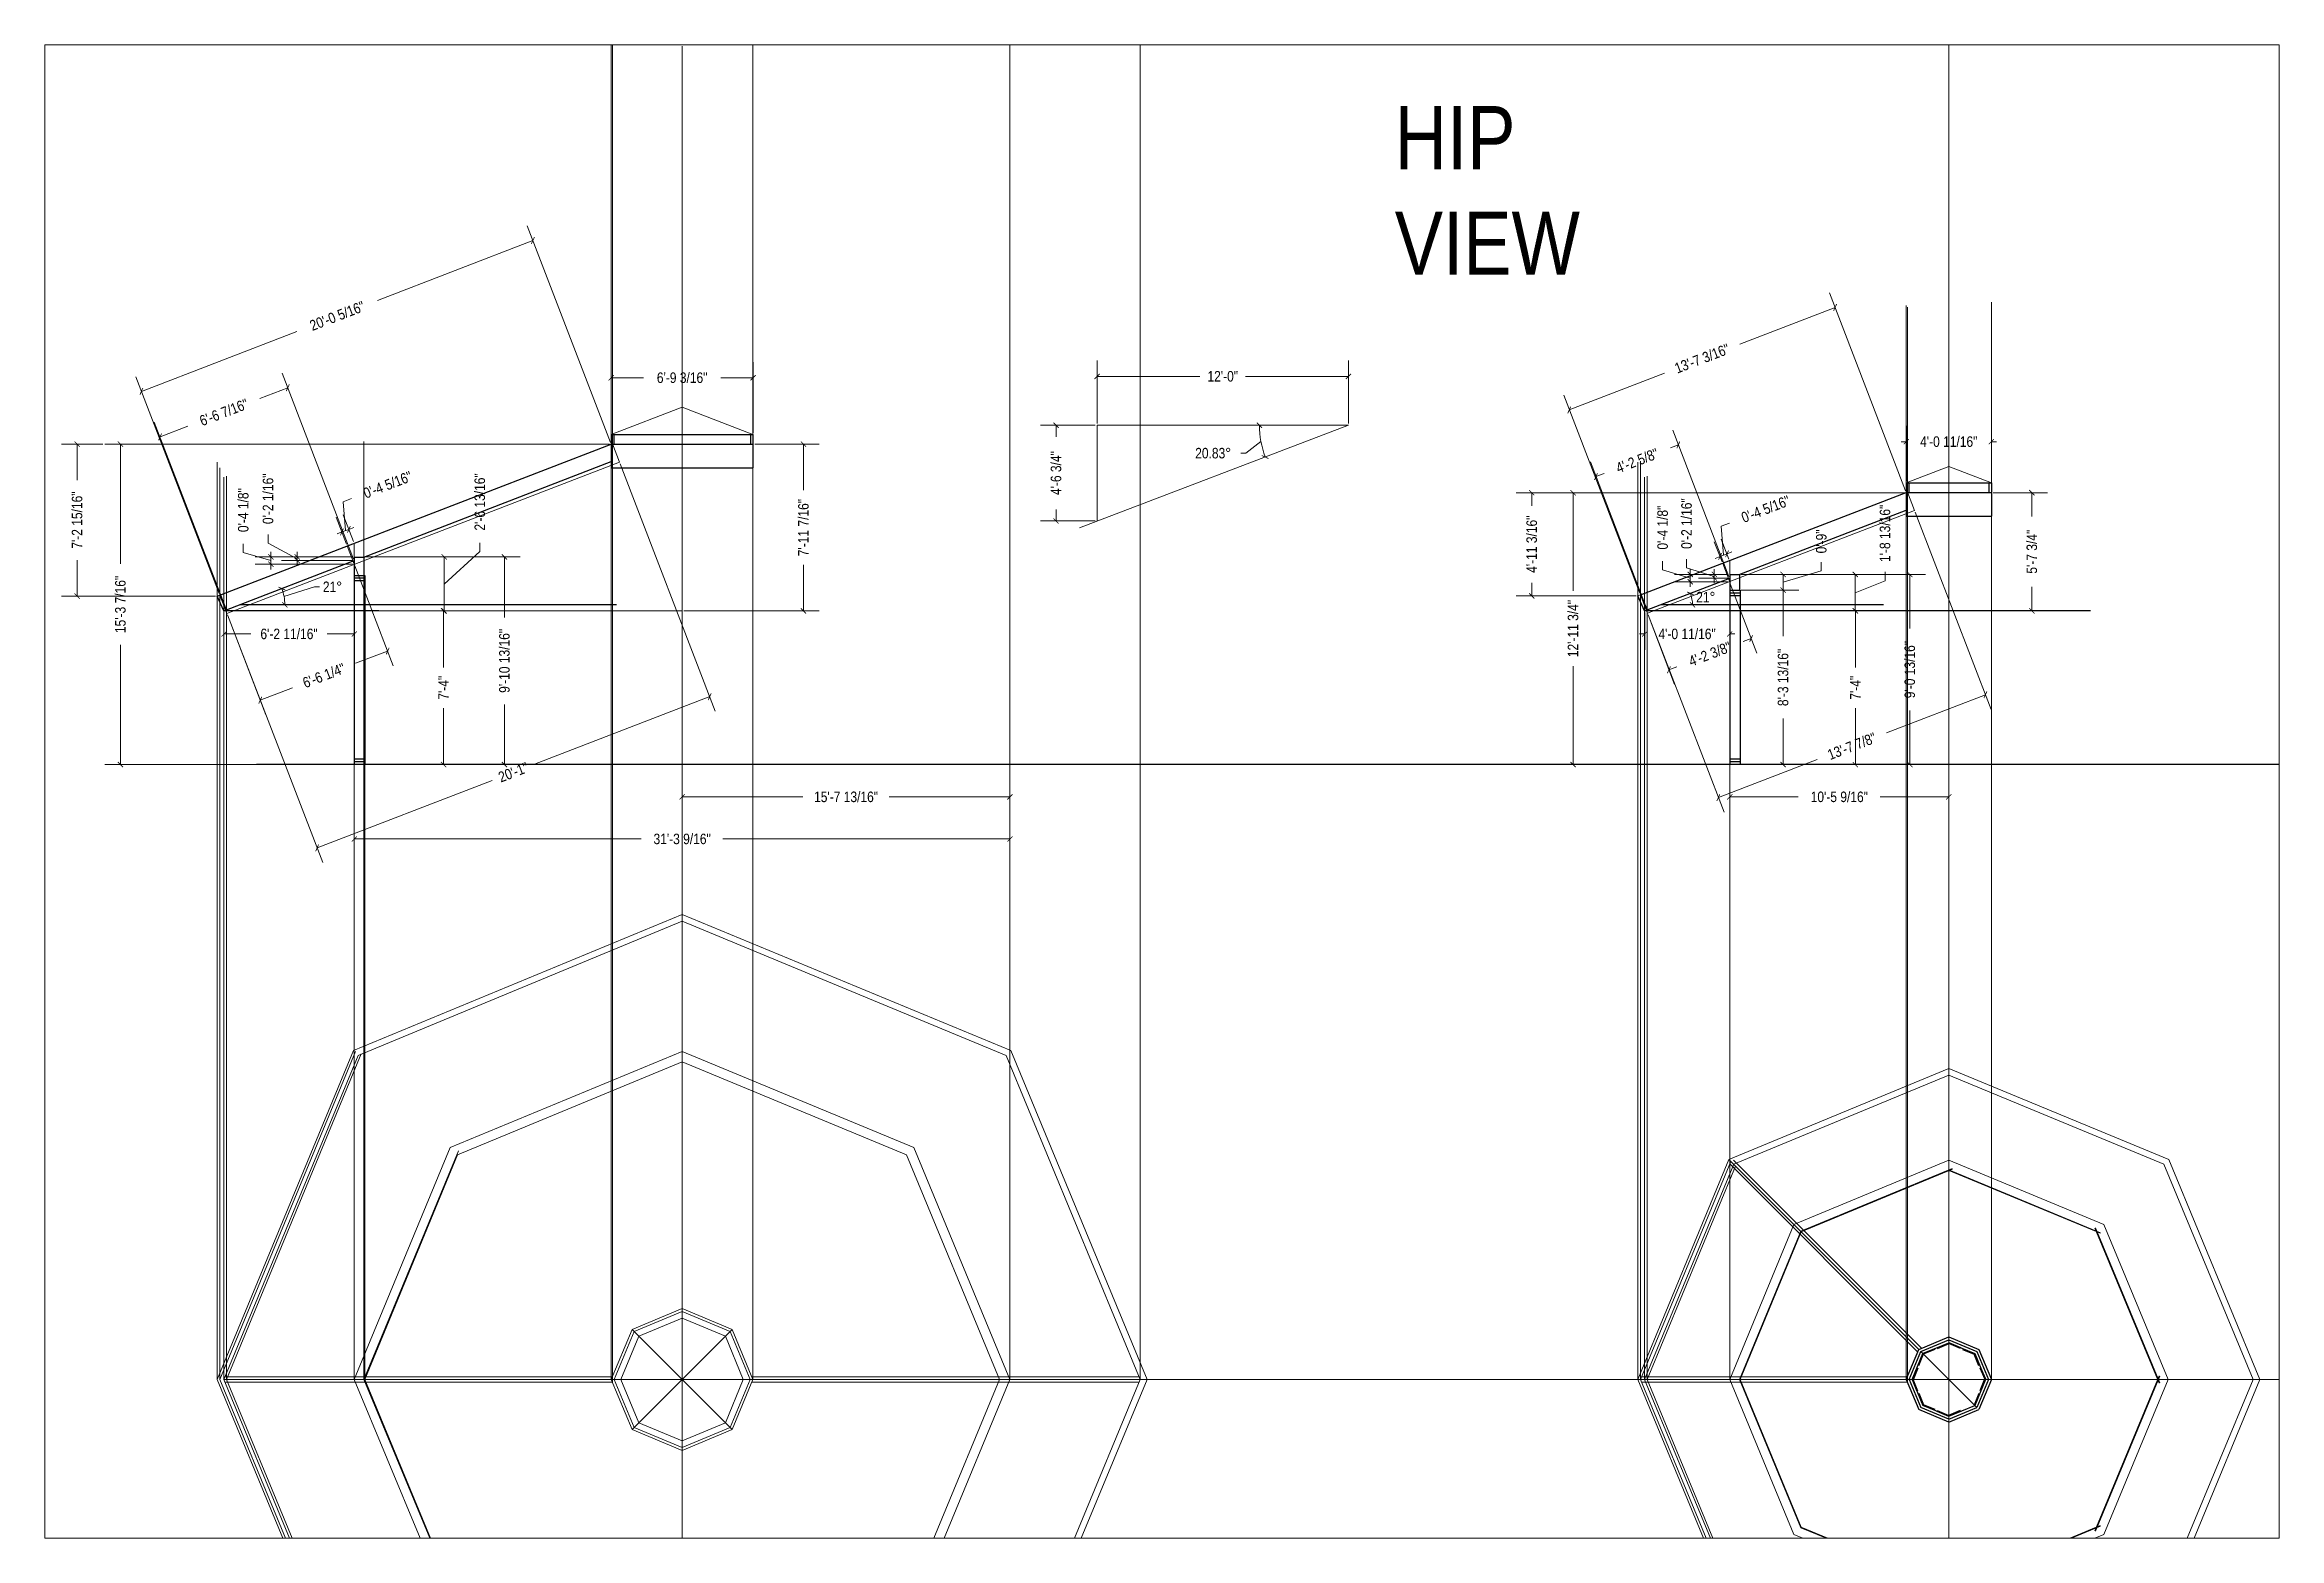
# Paper-space layout 'HIP VIEW' of a CAD drawing. Header units: inches. Extents: x 0 to 35.3, y 0 to 23.6.
# The model-space entities are those that its viewports show. They can reach past a viewport. Long polylines and large blocks are cut down to what shows.
import ezdxf

# ---------------------------------------------------------------- set-up
doc = ezdxf.new("R2010")
doc.units = ezdxf.units.IN
doc.header["$MEASUREMENT"] = 0
doc.layers.get('0').update_dxf_attribs({"color": 8, "lineweight": 9})
doc.layers.add('DIMENSIONS', color=7, linetype='Continuous')
doc.layers.add('DIMENSIONS @ 1', color=7, linetype='Continuous')
for name, color, linetype, lineweight in [('GRID LAYOUT', 1, 'Continuous', 9), ('ROOF BEAMS', 3, 'Continuous', 30), ('SKYLIGHT', 4, 'Continuous', 20), ('STEEL', 5, 'Continuous', 9), ('WALL FRAMING', 7, 'Continuous', 30), ('WALL FRAMING @ 1', 7, 'Continuous', 30)]:
    doc.layers.add(name, color=color, linetype=linetype, lineweight=lineweight)
doc.styles.add('ARCHENTLTD', font='technical.ttf', dxfattribs={"height": 6})
doc.dimstyles.new('ARCHENTLTD', dxfattribs={"dimscale": 0.05, "dimtxt": 6, "dimasz": 3, "dimexe": 9, "dimexo": 1, "dimgap": 2.5, "dimtad": 0, "dimdec": 4, "dimzin": 1, "dimdsep": 46, "dimlunit": 4, "dimtxsty": 'ARCHENTLTD', "dimblk": 'ARCHTICK', "dimcen": 6, "dimclrd": 256, "dimclre": 256, "dimclrt": 256, "dimazin": 0, "dimtfac": 1, "dimtdec": 4, "dimtofl": 0, "dimtmove": 1, "dimatfit": 3, "dimldrblk": 'ARCHTICK', "dimfxl": 1, "dimfrac": 2, "dimtolj": 1, "dimtzin": 0, "dimlwd": 9, "dimlwe": 9, "dimarcsym": 0})

psp = doc.layouts.new('HIP VIEW')

# ---------------------------------------------------------------- texts
at = {"layer": 'DIMENSIONS @ 1', "lineweight": 9, "insert": (21.345, 22.634), "char_height": 1, "width": 6.288, "attachment_point": 1, "style": 'ARCHENTLTD'}
psp.add_mtext('HIP\\PVIEW', dxfattribs=at)

msp = doc.modelspace()

# ---------------------------------------------------------------- blocks, each defined once
blk = doc.blocks.new('_ArchTick')
at = {"color": 0, "linetype": 'ByBlock', "const_width": 0.15}
blk.add_lwpolyline([(-0.5, -0.5), (0.5, 0.5)], dxfattribs=at)
blk = doc.blocks.new('*D131')
at = {"layer": 'DIMENSIONS', "lineweight": 9}
for p, q in [((24641.3, 18375.8), (24641.3, 18349.3)), ((24829.1, 18375.8), (24829.1, 18349.3)), ((24641.3, 18358.3), (24710.5, 18358.3)), ((24829.1, 18358.3), (24759.8, 18358.3))]:
    blk.add_line(p, q, dxfattribs=at)
at = {"layer": 'DIMENSIONS', "lineweight": 9, "xscale": 3, "yscale": 3, "zscale": 3, "rotation": 180}
blk.add_blockref('_ArchTick', (24641.3, 18358.3), dxfattribs=at)
at = {"layer": 'DIMENSIONS', "lineweight": 9, "xscale": 3, "yscale": 3, "zscale": 3}
blk.add_blockref('_ArchTick', (24829.1, 18358.3), dxfattribs=at)
at = {"layer": 'DIMENSIONS', "lineweight": 9, "insert": (24735.2, 18358.3), "char_height": 6, "attachment_point": 5, "style": 'ARCHENTLTD'}
blk.add_mtext('\\A1;15\'-7 13/16"', dxfattribs=at)
blk = doc.blocks.new('*D130')
at = {"layer": 'DIMENSIONS', "lineweight": 9}
for p, q in [((24600.7, 18566.8), (24600.7, 18607.3)), ((24681.9, 18566.8), (24681.9, 18607.3)), ((24600.7, 18598.3), (24619.1, 18598.3)), ((24681.9, 18598.3), (24663.4, 18598.3))]:
    blk.add_line(p, q, dxfattribs=at)
at = {"layer": 'DIMENSIONS', "lineweight": 9, "xscale": 3, "yscale": 3, "zscale": 3, "rotation": 180}
blk.add_blockref('_ArchTick', (24600.7, 18598.3), dxfattribs=at)
at = {"layer": 'DIMENSIONS', "lineweight": 9, "xscale": 3, "yscale": 3, "zscale": 3}
blk.add_blockref('_ArchTick', (24681.9, 18598.3), dxfattribs=at)
at = {"layer": 'DIMENSIONS', "lineweight": 9, "insert": (24641.3, 18598.3), "char_height": 6, "attachment_point": 5, "style": 'ARCHENTLTD'}
blk.add_mtext('\\A1;6\'-9 3/16"', dxfattribs=at)
blk = doc.blocks.new('*D132')
at = {"layer": 'DIMENSIONS', "lineweight": 9}
for p, q in [((24453.5, 18375.8), (24453.5, 18325.2)), ((24829.1, 18375.8), (24829.1, 18325.2)), ((24453.5, 18334.2), (24617.9, 18334.2)), ((24829.1, 18334.2), (24664.6, 18334.2))]:
    blk.add_line(p, q, dxfattribs=at)
at = {"layer": 'DIMENSIONS', "lineweight": 9, "xscale": 3, "yscale": 3, "zscale": 3, "rotation": 180}
blk.add_blockref('_ArchTick', (24453.5, 18334.2), dxfattribs=at)
at = {"layer": 'DIMENSIONS', "lineweight": 9, "xscale": 3, "yscale": 3, "zscale": 3}
blk.add_blockref('_ArchTick', (24829.1, 18334.2), dxfattribs=at)
at = {"layer": 'DIMENSIONS', "lineweight": 9, "insert": (24641.3, 18334.2), "char_height": 6, "attachment_point": 5, "style": 'ARCHENTLTD'}
blk.add_mtext('\\A1;31\'-3 9/16"', dxfattribs=at)
blk = doc.blocks.new('*D133')
at = {"layer": 'DIMENSIONS', "lineweight": 9}
for p, q in [((24505, 18480.2), (24525.4, 18498.8)), ((24525.4, 18498.8), (24525.4, 18503.8)), ((24460, 18495.7), (24514, 18495.7)), ((24505, 18495.7), (24505, 18464.8)), ((24474.3, 18464.8), (24514, 18464.8))]:
    blk.add_line(p, q, dxfattribs=at)
at = {"layer": 'DIMENSIONS', "lineweight": 9, "xscale": 3, "yscale": 3, "zscale": 3}
for p, rotation in [((24505, 18495.7), 90), ((24505, 18464.8), 270)]:
    blk.add_blockref('_ArchTick', p, dxfattribs=dict(at, rotation=rotation))
at = {"layer": 'DIMENSIONS', "lineweight": 9, "insert": (24525.4, 18527.2), "char_height": 6, "attachment_point": 5, "rotation": 90, "style": 'ARCHENTLTD'}
blk.add_mtext('\\A1;2\'-6 13/16"', dxfattribs=at)
blk = doc.blocks.new('*D134')
at = {"layer": 'DIMENSIONS', "lineweight": 9}
for p, q in [((24599.7, 18560.3), (24310.5, 18560.3)), ((24319.5, 18560.3), (24319.5, 18491.7)), ((24319.5, 18376.8), (24319.5, 18445.3)), ((24466.8, 18376.8), (24310.5, 18376.8))]:
    blk.add_line(p, q, dxfattribs=at)
at = {"layer": 'DIMENSIONS', "lineweight": 9, "xscale": 3, "yscale": 3, "zscale": 3}
for p, rotation in [((24319.5, 18560.3), 90), ((24319.5, 18376.8), 270)]:
    blk.add_blockref('_ArchTick', p, dxfattribs=dict(at, rotation=rotation))
at = {"layer": 'DIMENSIONS', "lineweight": 9, "insert": (24319.5, 18468.5), "char_height": 6, "attachment_point": 5, "rotation": 90, "style": 'ARCHENTLTD'}
blk.add_mtext('\\A1;15\'-3 7/16"', dxfattribs=at)
blk = doc.blocks.new('*D135')
at = {"layer": 'DIMENSIONS', "lineweight": 9}
for p, q in [((24378.8, 18463.8), (24378.8, 18442.6)), ((24453.5, 18463.8), (24453.5, 18442.6)), ((24378.8, 18451.6), (24394.2, 18451.6)), ((24453.5, 18451.6), (24438, 18451.6))]:
    blk.add_line(p, q, dxfattribs=at)
at = {"layer": 'DIMENSIONS', "lineweight": 9, "xscale": 3, "yscale": 3, "zscale": 3, "rotation": 180}
blk.add_blockref('_ArchTick', (24378.8, 18451.6), dxfattribs=at)
at = {"layer": 'DIMENSIONS', "lineweight": 9, "xscale": 3, "yscale": 3, "zscale": 3}
blk.add_blockref('_ArchTick', (24453.5, 18451.6), dxfattribs=at)
at = {"layer": 'DIMENSIONS', "lineweight": 9, "insert": (24416.1, 18451.6), "char_height": 6, "attachment_point": 5, "style": 'ARCHENTLTD'}
blk.add_mtext('\\A1;6\'-2 11/16"', dxfattribs=at)
blk = doc.blocks.new('*D136')
at = {"layer": 'DIMENSIONS', "lineweight": 9}
for p, q in [((24505.6, 18495.7), (24548.5, 18495.7)), ((24539.5, 18495.7), (24539.5, 18461.1)), ((24539.5, 18376.8), (24539.5, 18411.3)), ((24505.6, 18376.8), (24548.5, 18376.8))]:
    blk.add_line(p, q, dxfattribs=at)
at = {"layer": 'DIMENSIONS', "lineweight": 9, "xscale": 3, "yscale": 3, "zscale": 3}
for p, rotation in [((24539.5, 18495.7), 90), ((24539.5, 18376.8), 270)]:
    blk.add_blockref('_ArchTick', p, dxfattribs=dict(at, rotation=rotation))
at = {"layer": 'DIMENSIONS', "lineweight": 9, "insert": (24539.5, 18436.2), "char_height": 6, "attachment_point": 5, "rotation": 90, "style": 'ARCHENTLTD'}
blk.add_mtext('\\A1;9\'-10 13/16"', dxfattribs=at)
blk = doc.blocks.new('*D137')
at = {"layer": 'DIMENSIONS', "lineweight": 9}
for p, q in [((24503.6, 18464.8), (24495.6, 18464.8)), ((24504.6, 18464.8), (24504.6, 18432.4)), ((24504.6, 18376.8), (24504.6, 18409.2)), ((24474.6, 18376.8), (24513.6, 18376.8))]:
    blk.add_line(p, q, dxfattribs=at)
at = {"layer": 'DIMENSIONS', "lineweight": 9, "xscale": 3, "yscale": 3, "zscale": 3}
for p, rotation in [((24504.6, 18464.8), 90), ((24504.6, 18376.8), 270)]:
    blk.add_blockref('_ArchTick', p, dxfattribs=dict(at, rotation=rotation))
at = {"layer": 'DIMENSIONS', "lineweight": 9, "insert": (24504.6, 18420.8), "char_height": 6, "attachment_point": 5, "rotation": 90, "style": 'ARCHENTLTD'}
blk.add_mtext('\\A1;7\'-4"', dxfattribs=at)
blk = doc.blocks.new('*D138')
at = {"layer": 'DIMENSIONS', "lineweight": 9}
for p, q in [((24413.2, 18473), (24430.6, 18478.6)), ((24430.6, 18478.6), (24433.6, 18478.6))]:
    blk.add_line(p, q, dxfattribs=at)
blk.add_arc((24387.9, 18468.3), 25.8, 360, 21.0589, dxfattribs=at)
at = {"layer": 'DIMENSIONS', "lineweight": 9, "xscale": 3, "yscale": 3, "zscale": 3}
for p, rotation in [((24412, 18477.6), 111.0588859350304), ((24413.7, 18468.3), 269.9999999999991)]:
    blk.add_blockref('_ArchTick', p, dxfattribs=dict(at, rotation=rotation))
at = {"layer": 'DIMENSIONS', "lineweight": 9, "insert": (24441, 18478.6), "char_height": 6, "attachment_point": 5, "style": 'ARCHENTLTD'}
blk.add_mtext('\\A1;21°', dxfattribs=at)
blk = doc.blocks.new('*D139')
at = {"layer": 'DIMENSIONS', "lineweight": 9}
for p, q in [((24879, 18572.1), (24879, 18608.1)), ((25023, 18572.1), (25023, 18608.1)), ((24879, 18599.1), (24937.9, 18599.1)), ((25023, 18599.1), (24964.1, 18599.1))]:
    blk.add_line(p, q, dxfattribs=at)
at = {"layer": 'DIMENSIONS', "lineweight": 9, "xscale": 3, "yscale": 3, "zscale": 3, "rotation": 180}
blk.add_blockref('_ArchTick', (24879, 18599.1), dxfattribs=at)
at = {"layer": 'DIMENSIONS', "lineweight": 9, "xscale": 3, "yscale": 3, "zscale": 3}
blk.add_blockref('_ArchTick', (25023, 18599.1), dxfattribs=at)
at = {"layer": 'DIMENSIONS', "lineweight": 9, "insert": (24951, 18599.1), "char_height": 6, "attachment_point": 5, "style": 'ARCHENTLTD'}
blk.add_mtext('\\A1;12\'-0"', dxfattribs=at)
blk = doc.blocks.new('*D140')
at = {"layer": 'DIMENSIONS', "lineweight": 9}
for p, q in [((24878, 18571.1), (24846.5, 18571.1)), ((24855.5, 18571.1), (24855.5, 18564.5)), ((24878, 18516.3), (24846.5, 18516.3)), ((24855.5, 18516.3), (24855.5, 18522.9))]:
    blk.add_line(p, q, dxfattribs=at)
at = {"layer": 'DIMENSIONS', "lineweight": 9, "xscale": 3, "yscale": 3, "zscale": 3}
for p, rotation in [((24855.5, 18571.1), 90), ((24855.5, 18516.3), 270)]:
    blk.add_blockref('_ArchTick', p, dxfattribs=dict(at, rotation=rotation))
at = {"layer": 'DIMENSIONS', "lineweight": 9, "insert": (24855.5, 18543.7), "char_height": 6, "attachment_point": 5, "rotation": 90, "style": 'ARCHENTLTD'}
blk.add_mtext('\\A1;4\'-6 3/4"', dxfattribs=at)
blk = doc.blocks.new('*D141')
at = {"layer": 'DIMENSIONS', "lineweight": 9}
for p, q in [((24404.1, 18503.6), (24404.1, 18508.6)), ((24420.8, 18494.6), (24404.1, 18503.6)), ((24420.8, 18495.7), (24420.8, 18498.7)), ((24452.5, 18495.7), (24411.8, 18495.7)), ((24452.5, 18493.6), (24411.8, 18493.6)), ((24420.8, 18493.6), (24420.8, 18495.7)), ((24420.8, 18493.6), (24420.8, 18490.6))]:
    blk.add_line(p, q, dxfattribs=at)
at = {"layer": 'DIMENSIONS', "lineweight": 9, "xscale": 3, "yscale": 3, "zscale": 3}
for p, rotation in [((24420.8, 18495.7), 270), ((24420.8, 18493.6), 90)]:
    blk.add_blockref('_ArchTick', p, dxfattribs=dict(at, rotation=rotation))
at = {"layer": 'DIMENSIONS', "lineweight": 9, "insert": (24404.1, 18529), "char_height": 6, "attachment_point": 5, "rotation": 90, "style": 'ARCHENTLTD'}
blk.add_mtext('\\A1;0\'-2 1/16"', dxfattribs=at)
blk = doc.blocks.new('*D142')
at = {"layer": 'DIMENSIONS', "lineweight": 9}
for p, q in [((24453.1, 18494.5), (24412.1, 18601)), ((24415.4, 18592.6), (24399.4, 18586.4)), ((24379.9, 18466.3), (24338.9, 18572.8)), ((24342.2, 18564.4), (24358.1, 18570.5))]:
    blk.add_line(p, q, dxfattribs=at)
at = {"layer": 'DIMENSIONS', "lineweight": 9, "xscale": 3, "yscale": 3, "zscale": 3}
for p, rotation in [((24415.4, 18592.6), 21.06024470200754), ((24342.2, 18564.4), 201.0602447020075)]:
    blk.add_blockref('_ArchTick', p, dxfattribs=dict(at, rotation=rotation))
at = {"layer": 'DIMENSIONS', "lineweight": 9, "insert": (24378.8, 18578.5), "char_height": 6, "attachment_point": 5, "rotation": 21.0602, "style": 'ARCHENTLTD'}
blk.add_mtext('\\A1;6\'-6 7/16"', dxfattribs=at)
blk = doc.blocks.new('*D143')
at = {"layer": 'DIMENSIONS', "lineweight": 9}
for p, q in [((24600.3, 18561.2), (24552.5, 18685.3)), ((24555.8, 18676.9), (24466.8, 18642.6)), ((24331.5, 18590.5), (24420.5, 18624.8)), ((24376.1, 18474.8), (24328.3, 18598.9))]:
    blk.add_line(p, q, dxfattribs=at)
at = {"layer": 'DIMENSIONS', "lineweight": 9, "xscale": 3, "yscale": 3, "zscale": 3}
for p, rotation in [((24555.8, 18676.9), 21.06024470201336), ((24331.5, 18590.5), 201.0602447020134)]:
    blk.add_blockref('_ArchTick', p, dxfattribs=dict(at, rotation=rotation))
at = {"layer": 'DIMENSIONS', "lineweight": 9, "insert": (24443.7, 18633.7), "char_height": 6, "attachment_point": 5, "rotation": 21.0602, "style": 'ARCHENTLTD'}
blk.add_mtext('\\A1;20\'-0 5/16"', dxfattribs=at)
blk = doc.blocks.new('*D168')
at = {"layer": 'DIMENSIONS', "lineweight": 9}
for p, q in [((25247.9, 18485.7), (25322.3, 18485.7)), ((25313.3, 18485.7), (25313.3, 18464.8)), ((25330.4, 18482.1), (25330.4, 18487.1)), ((25313.3, 18475.2), (25330.4, 18482.1)), ((25242.4, 18464.8), (25322.3, 18464.8))]:
    blk.add_line(p, q, dxfattribs=at)
at = {"layer": 'DIMENSIONS', "lineweight": 9, "xscale": 3, "yscale": 3, "zscale": 3}
for p, rotation in [((25313.3, 18485.7), 90), ((25313.3, 18464.8), 270)]:
    blk.add_blockref('_ArchTick', p, dxfattribs=dict(at, rotation=rotation))
at = {"layer": 'DIMENSIONS', "lineweight": 9, "insert": (25330.4, 18509.2), "char_height": 6, "attachment_point": 5, "rotation": 90, "style": 'ARCHENTLTD'}
blk.add_mtext('\\A1;1\'-8 13/16"', dxfattribs=at)
blk = doc.blocks.new('*D169')
at = {"layer": 'DIMENSIONS', "lineweight": 9}
for p, q in [((25343.4, 18532.5), (25142.7, 18532.5)), ((25151.7, 18532.5), (25151.7, 18476.3)), ((25151.7, 18376.8), (25151.7, 18433.1)), ((25249.9, 18376.8), (25142.7, 18376.8))]:
    blk.add_line(p, q, dxfattribs=at)
at = {"layer": 'DIMENSIONS', "lineweight": 9, "xscale": 3, "yscale": 3, "zscale": 3}
for p, rotation in [((25151.7, 18532.5), 90), ((25151.7, 18376.8), 270)]:
    blk.add_blockref('_ArchTick', p, dxfattribs=dict(at, rotation=rotation))
at = {"layer": 'DIMENSIONS', "lineweight": 9, "insert": (25151.7, 18454.7), "char_height": 6, "attachment_point": 5, "rotation": 90, "style": 'ARCHENTLTD'}
blk.add_mtext('\\A1;12\'-11 3/4"', dxfattribs=at)
blk = doc.blocks.new('*D170')
at = {"layer": 'DIMENSIONS', "lineweight": 9}
for p, q in [((25192.7, 18463.8), (25192.7, 18442.6)), ((25241.4, 18463.8), (25241.4, 18442.6)), ((25192.7, 18451.6), (25189.7, 18451.6)), ((25241.4, 18451.6), (25244.4, 18451.6))]:
    blk.add_line(p, q, dxfattribs=at)
at = {"layer": 'DIMENSIONS', "lineweight": 9, "xscale": 3, "yscale": 3, "zscale": 3}
blk.add_blockref('_ArchTick', (25192.7, 18451.6), dxfattribs=at)
at = {"layer": 'DIMENSIONS', "lineweight": 9, "xscale": 3, "yscale": 3, "zscale": 3, "rotation": 180}
blk.add_blockref('_ArchTick', (25241.4, 18451.6), dxfattribs=at)
at = {"layer": 'DIMENSIONS', "lineweight": 9, "insert": (25217, 18451.6), "char_height": 6, "attachment_point": 5, "style": 'ARCHENTLTD'}
blk.add_mtext('\\A1;4\'-0 11/16"', dxfattribs=at)
blk = doc.blocks.new('*D171')
at = {"layer": 'DIMENSIONS', "lineweight": 9}
for p, q in [((25257.1, 18485.7), (25353.6, 18485.7)), ((25344.6, 18485.7), (25344.6, 18454.7)), ((25344.6, 18376.8), (25344.6, 18407.8)), ((25231.3, 18376.8), (25353.6, 18376.8))]:
    blk.add_line(p, q, dxfattribs=at)
at = {"layer": 'DIMENSIONS', "lineweight": 9, "xscale": 3, "yscale": 3, "zscale": 3}
for p, rotation in [((25344.6, 18485.7), 90), ((25344.6, 18376.8), 270)]:
    blk.add_blockref('_ArchTick', p, dxfattribs=dict(at, rotation=rotation))
at = {"layer": 'DIMENSIONS', "lineweight": 9, "insert": (25344.6, 18431.2), "char_height": 6, "attachment_point": 5, "rotation": 90, "style": 'ARCHENTLTD'}
blk.add_mtext('\\A1;9\'-0 13/16"', dxfattribs=at)
blk = doc.blocks.new('*D172')
at = {"layer": 'DIMENSIONS', "lineweight": 9}
for p, q in [((25312.4, 18464.8), (25304.4, 18464.8)), ((25313.4, 18464.8), (25313.4, 18432.4)), ((25313.4, 18376.8), (25313.4, 18409.2)), ((25257.4, 18376.8), (25322.4, 18376.8))]:
    blk.add_line(p, q, dxfattribs=at)
at = {"layer": 'DIMENSIONS', "lineweight": 9, "xscale": 3, "yscale": 3, "zscale": 3}
for p, rotation in [((25313.4, 18464.8), 90), ((25313.4, 18376.8), 270)]:
    blk.add_blockref('_ArchTick', p, dxfattribs=dict(at, rotation=rotation))
at = {"layer": 'DIMENSIONS', "lineweight": 9, "insert": (25313.4, 18420.8), "char_height": 6, "attachment_point": 5, "rotation": 90, "style": 'ARCHENTLTD'}
blk.add_mtext('\\A1;7\'-4"', dxfattribs=at)
blk = doc.blocks.new('*D173')
at = {"layer": 'WALL FRAMING', "lineweight": 9}
for p, q in [((25247.9, 18485.7), (25281, 18485.7)), ((25272, 18481.2), (25293.9, 18487.7)), ((25272, 18485.7), (25272, 18476.7)), ((25293.9, 18487.7), (25293.9, 18492.7)), ((25247.9, 18476.7), (25281, 18476.7))]:
    blk.add_line(p, q, dxfattribs=at)
at = {"layer": 'WALL FRAMING', "lineweight": 9, "xscale": 3, "yscale": 3, "zscale": 3}
for p, rotation in [((25272, 18485.7), 90), ((25272, 18476.7), 270)]:
    blk.add_blockref('_ArchTick', p, dxfattribs=dict(at, rotation=rotation))
at = {"layer": 'WALL FRAMING', "lineweight": 9, "insert": (25293.9, 18504.6), "char_height": 6, "attachment_point": 5, "rotation": 90, "style": 'ARCHENTLTD'}
blk.add_mtext('\\A1;0\'-9"', dxfattribs=at)
blk = doc.blocks.new('*D174')
at = {"layer": 'WALL FRAMING', "lineweight": 9}
for p, q in [((25247.9, 18476.7), (25281, 18476.7)), ((25272, 18476.7), (25272, 18450.3)), ((25272, 18376.8), (25272, 18403.2)), ((25208.7, 18376.8), (25281, 18376.8))]:
    blk.add_line(p, q, dxfattribs=at)
at = {"layer": 'WALL FRAMING', "lineweight": 9, "xscale": 3, "yscale": 3, "zscale": 3}
for p, rotation in [((25272, 18476.7), 90), ((25272, 18376.8), 270)]:
    blk.add_blockref('_ArchTick', p, dxfattribs=dict(at, rotation=rotation))
at = {"layer": 'WALL FRAMING', "lineweight": 9, "insert": (25272, 18426.7), "char_height": 6, "attachment_point": 5, "rotation": 90, "style": 'ARCHENTLTD'}
blk.add_mtext('\\A1;8\'-3 13/16"', dxfattribs=at)
blk = doc.blocks.new('*D175')
at = {"layer": 'DIMENSIONS', "lineweight": 9}
for p, q in [((25241.4, 18375.8), (25241.4, 18349.3)), ((25366.9, 18375.8), (25366.9, 18349.3)), ((25241.4, 18358.3), (25280.7, 18358.3)), ((25366.9, 18358.3), (25327.7, 18358.3))]:
    blk.add_line(p, q, dxfattribs=at)
at = {"layer": 'DIMENSIONS', "lineweight": 9, "xscale": 3, "yscale": 3, "zscale": 3, "rotation": 180}
blk.add_blockref('_ArchTick', (25241.4, 18358.3), dxfattribs=at)
at = {"layer": 'DIMENSIONS', "lineweight": 9, "xscale": 3, "yscale": 3, "zscale": 3}
blk.add_blockref('_ArchTick', (25366.9, 18358.3), dxfattribs=at)
at = {"layer": 'DIMENSIONS', "lineweight": 9, "insert": (25304.2, 18358.3), "char_height": 6, "attachment_point": 5, "style": 'ARCHENTLTD'}
blk.add_mtext('\\A1;10\'-5 9/16"', dxfattribs=at)
blk = doc.blocks.new('*D177')
at = {"layer": 'DIMENSIONS', "lineweight": 9}
for p, q in [((25342.6, 18539), (25342.6, 18570.7)), ((25391.3, 18539), (25391.3, 18570.7)), ((25342.6, 18561.7), (25339.6, 18561.7)), ((25391.3, 18561.7), (25394.3, 18561.7))]:
    blk.add_line(p, q, dxfattribs=at)
at = {"layer": 'DIMENSIONS', "lineweight": 9, "xscale": 3, "yscale": 3, "zscale": 3}
blk.add_blockref('_ArchTick', (25342.6, 18561.7), dxfattribs=at)
at = {"layer": 'DIMENSIONS', "lineweight": 9, "xscale": 3, "yscale": 3, "zscale": 3, "rotation": 180}
blk.add_blockref('_ArchTick', (25391.3, 18561.7), dxfattribs=at)
at = {"layer": 'DIMENSIONS', "lineweight": 9, "insert": (25366.9, 18561.7), "char_height": 6, "attachment_point": 5, "style": 'ARCHENTLTD'}
blk.add_mtext('\\A1;4\'-0 11/16"', dxfattribs=at)
blk = doc.blocks.new('*D178')
at = {"layer": 'DIMENSIONS', "lineweight": 9}
blk.add_arc((25201.9, 18468.3), 18.2, 0, 20.8261, dxfattribs=at)
at = {"layer": 'DIMENSIONS', "lineweight": 9, "xscale": 3, "yscale": 3, "zscale": 3}
for p, rotation in [((25218.9, 18474.8), 110.8260581951742), ((25220.1, 18468.3), 270.0000000000003)]:
    blk.add_blockref('_ArchTick', p, dxfattribs=dict(at, rotation=rotation))
at = {"layer": 'DIMENSIONS', "lineweight": 9, "insert": (25227.7, 18472.7), "char_height": 6, "attachment_point": 5, "style": 'ARCHENTLTD'}
blk.add_mtext('\\A1;21°', dxfattribs=at)
blk = doc.blocks.new('*D210')
at = {"layer": 'DIMENSIONS', "lineweight": 9}
for p, q in [((25392.3, 18532.5), (25423.5, 18532.5)), ((25414.5, 18532.5), (25414.5, 18518.8)), ((25414.5, 18464.8), (25414.5, 18478.5)), ((25413.5, 18464.8), (25405.5, 18464.8))]:
    blk.add_line(p, q, dxfattribs=at)
at = {"layer": 'DIMENSIONS', "lineweight": 9, "xscale": 3, "yscale": 3, "zscale": 3}
for p, rotation in [((25414.5, 18532.5), 90), ((25414.5, 18464.8), 270)]:
    blk.add_blockref('_ArchTick', p, dxfattribs=dict(at, rotation=rotation))
at = {"layer": 'DIMENSIONS', "lineweight": 9, "insert": (25414.5, 18498.7), "char_height": 6, "attachment_point": 5, "rotation": 90, "style": 'ARCHENTLTD'}
blk.add_mtext('\\A1;5\'-7 3/4"', dxfattribs=at)
blk = doc.blocks.new('*D211')
at = {"layer": 'DIMENSIONS', "lineweight": 9}
for p, q in [((24682.9, 18560.3), (24719.8, 18560.3)), ((24710.8, 18560.3), (24710.8, 18533.9)), ((24710.8, 18464.8), (24710.8, 18491.1)), ((24642.3, 18464.8), (24719.8, 18464.8))]:
    blk.add_line(p, q, dxfattribs=at)
at = {"layer": 'DIMENSIONS', "lineweight": 9, "xscale": 3, "yscale": 3, "zscale": 3}
for p, rotation in [((24710.8, 18560.3), 90), ((24710.8, 18464.8), 270)]:
    blk.add_blockref('_ArchTick', p, dxfattribs=dict(at, rotation=rotation))
at = {"layer": 'DIMENSIONS', "lineweight": 9, "insert": (24710.8, 18512.5), "char_height": 6, "attachment_point": 5, "rotation": 90, "style": 'ARCHENTLTD'}
blk.add_mtext('\\A1;7\'-11 7/16"', dxfattribs=at)
blk = doc.blocks.new('*D250')
at = {"layer": 'DIMENSIONS', "color": 6, "lineweight": 9}
for p, q in [((24453.8, 18490.6), (24475.8, 18433.4)), ((24380.8, 18462.5), (24402.8, 18405.3)), ((24472.6, 18441.8), (24454.2, 18434.8)), ((24399.6, 18413.7), (24418, 18420.8))]:
    blk.add_line(p, q, dxfattribs=at)
at = {"layer": 'DIMENSIONS', "color": 6, "lineweight": 9, "xscale": 3, "yscale": 3, "zscale": 3}
for p, rotation in [((24472.6, 18441.8), 21.06024470201306), ((24399.6, 18413.7), 201.0602447020131)]:
    blk.add_blockref('_ArchTick', p, dxfattribs=dict(at, rotation=rotation))
at = {"layer": 'DIMENSIONS', "color": 6, "lineweight": 9, "insert": (24436.1, 18427.8), "char_height": 6, "attachment_point": 5, "rotation": 21.0602, "style": 'ARCHENTLTD'}
blk.add_mtext('\\A1;6\'-6 1/4"', dxfattribs=at)
blk = doc.blocks.new('*D251')
at = {"layer": 'DIMENSIONS', "color": 6, "lineweight": 9}
for p, q in [((24389.9, 18498.3), (24389.9, 18503.3)), ((24405.7, 18493.6), (24389.9, 18498.3)), ((24405.7, 18495.7), (24405.7, 18498.7)), ((24452.5, 18495.7), (24396.7, 18495.7)), ((24452.5, 18491.5), (24396.7, 18491.5)), ((24405.7, 18495.7), (24405.7, 18491.5)), ((24405.7, 18491.5), (24405.7, 18488.5))]:
    blk.add_line(p, q, dxfattribs=at)
at = {"layer": 'DIMENSIONS', "color": 6, "lineweight": 9, "xscale": 3, "yscale": 3, "zscale": 3}
for p, rotation in [((24405.7, 18495.7), 270), ((24405.7, 18491.5), 90)]:
    blk.add_blockref('_ArchTick', p, dxfattribs=dict(at, rotation=rotation))
at = {"layer": 'DIMENSIONS', "color": 6, "lineweight": 9, "insert": (24389.9, 18522.5), "char_height": 6, "attachment_point": 5, "rotation": 90, "style": 'ARCHENTLTD'}
blk.add_mtext('\\A1;0\'-4 1/8"', dxfattribs=at)
blk = doc.blocks.new('*D252')
at = {"layer": 'DIMENSIONS', "color": 6, "lineweight": 9}
for p, q in [((24605.7, 18549.1), (24660.3, 18407.3)), ((24380.8, 18462.5), (24435.4, 18320.7)), ((24657.1, 18415.7), (24556.8, 18377.1)), ((24432.2, 18329.1), (24532.4, 18367.7))]:
    blk.add_line(p, q, dxfattribs=at)
at = {"layer": 'DIMENSIONS', "color": 6, "lineweight": 9, "xscale": 3, "yscale": 3, "zscale": 3}
for p, rotation in [((24657.1, 18415.7), 21.05699203112262), ((24432.2, 18329.1), 201.0569920311226)]:
    blk.add_blockref('_ArchTick', p, dxfattribs=dict(at, rotation=rotation))
at = {"layer": 'DIMENSIONS', "color": 6, "lineweight": 9, "insert": (24544.6, 18372.4), "char_height": 6, "attachment_point": 5, "rotation": 21.057, "style": 'ARCHENTLTD'}
blk.add_mtext('\\A1;20\'-1"', dxfattribs=at)
blk = doc.blocks.new('*D255')
at = {"layer": 'DIMENSIONS', "lineweight": 9}
for p, q in [((25342.2, 18533.5), (25298.5, 18647)), ((25301.8, 18638.6), (25247.2, 18617.6)), ((25149.5, 18579.9), (25204, 18600.9)), ((25190, 18474.9), (25146.3, 18588.3))]:
    blk.add_line(p, q, dxfattribs=at)
at = {"layer": 'DIMENSIONS', "lineweight": 9, "xscale": 3, "yscale": 3, "zscale": 3}
for p, rotation in [((25301.8, 18638.6), 21.05748586898892), ((25149.5, 18579.9), 201.0574858689889)]:
    blk.add_blockref('_ArchTick', p, dxfattribs=dict(at, rotation=rotation))
at = {"layer": 'DIMENSIONS', "lineweight": 9, "insert": (25225.6, 18609.3), "char_height": 6, "attachment_point": 5, "rotation": 21.0575, "style": 'ARCHENTLTD'}
blk.add_mtext('\\A1;13\'-7 3/16"', dxfattribs=at)
blk = doc.blocks.new('*D264')
at = {"layer": 'DIMENSIONS', "color": 6, "lineweight": 9}
for p, q in [((25241.7, 18480.4), (25256.9, 18440.6)), ((25194.7, 18462.5), (25209.8, 18422.7)), ((25253.7, 18449), (25249.1, 18447.3)), ((25206.6, 18431.1), (25211.1, 18432.8))]:
    blk.add_line(p, q, dxfattribs=at)
at = {"layer": 'DIMENSIONS', "color": 6, "lineweight": 9, "xscale": 3, "yscale": 3, "zscale": 3}
for p, rotation in [((25253.7, 18449), 20.82605819517104), ((25206.6, 18431.1), 200.826058195171)]:
    blk.add_blockref('_ArchTick', p, dxfattribs=dict(at, rotation=rotation))
at = {"layer": 'DIMENSIONS', "color": 6, "lineweight": 9, "insert": (25230.1, 18440.1), "char_height": 6, "attachment_point": 5, "rotation": 20.8261, "style": 'ARCHENTLTD'}
blk.add_mtext('\\A1;4\'-2 3/8"', dxfattribs=at)
blk = doc.blocks.new('*D265')
at = {"layer": 'DIMENSIONS', "color": 6, "lineweight": 9}
for p, q in [((25347.6, 18521.4), (25391.1, 18408.4)), ((25194.7, 18462.5), (25238.2, 18349.5)), ((25387.9, 18416.8), (25331.3, 18395)), ((25234.9, 18357.9), (25291.5, 18379.7))]:
    blk.add_line(p, q, dxfattribs=at)
at = {"layer": 'DIMENSIONS', "color": 6, "lineweight": 9, "xscale": 3, "yscale": 3, "zscale": 3}
for p, rotation in [((25387.9, 18416.8), 21.05745378578465), ((25234.9, 18357.9), 201.0574537857847)]:
    blk.add_blockref('_ArchTick', p, dxfattribs=dict(at, rotation=rotation))
at = {"layer": 'DIMENSIONS', "color": 6, "lineweight": 9, "insert": (25311.4, 18387.3), "char_height": 6, "attachment_point": 5, "rotation": 21.0575, "style": 'ARCHENTLTD'}
blk.add_mtext('\\A1;13\'-7 7/8"', dxfattribs=at)
blk = doc.blocks.new('*D266')
at = {"layer": 'DIMENSIONS', "color": 6, "lineweight": 9}
for p, q in [((25203, 18488.3), (25203, 18493.3)), ((25218.8, 18483.6), (25203, 18488.3)), ((25240.4, 18485.7), (25209.8, 18485.7)), ((25218.8, 18485.7), (25218.8, 18488.7)), ((25218.8, 18481.5), (25218.8, 18485.7)), ((25240.4, 18481.5), (25209.8, 18481.5)), ((25218.8, 18481.5), (25218.8, 18478.5))]:
    blk.add_line(p, q, dxfattribs=at)
at = {"layer": 'DIMENSIONS', "color": 6, "lineweight": 9, "xscale": 3, "yscale": 3, "zscale": 3}
for p, rotation in [((25218.8, 18485.7), 270), ((25218.8, 18481.5), 90)]:
    blk.add_blockref('_ArchTick', p, dxfattribs=dict(at, rotation=rotation))
at = {"layer": 'DIMENSIONS', "color": 6, "lineweight": 9, "insert": (25203, 18512.5), "char_height": 6, "attachment_point": 5, "rotation": 90, "style": 'ARCHENTLTD'}
blk.add_mtext('\\A1;0\'-4 1/8"', dxfattribs=at)
blk = doc.blocks.new('*D267')
at = {"layer": 'DIMENSIONS', "lineweight": 9}
for p, q in [((25241, 18484.5), (25208.8, 18568.3)), ((25193.8, 18466.3), (25161.6, 18550.1)), ((25212, 18559.9), (25207.4, 18558.1)), ((25164.8, 18541.7), (25169.4, 18543.5))]:
    blk.add_line(p, q, dxfattribs=at)
at = {"layer": 'DIMENSIONS', "lineweight": 9, "xscale": 3, "yscale": 3, "zscale": 3}
for p, rotation in [((25212, 18559.9), 21.05748586898889), ((25164.8, 18541.7), 201.0574858689888)]:
    blk.add_blockref('_ArchTick', p, dxfattribs=dict(at, rotation=rotation))
at = {"layer": 'DIMENSIONS', "lineweight": 9, "insert": (25188.4, 18550.8), "char_height": 6, "attachment_point": 5, "rotation": 21.0575, "style": 'ARCHENTLTD'}
blk.add_mtext('\\A1;4\'-2 5/8"', dxfattribs=at)
blk = doc.blocks.new('*D268')
at = {"layer": 'DIMENSIONS', "color": 6, "lineweight": 9}
for p, q in [((24447.1, 18527.3), (24451.8, 18529.1)), ((24448.4, 18510.8), (24447.1, 18527.3)), ((24449.1, 18503), (24443.1, 18518.4)), ((24446.4, 18510), (24450.4, 18511.5)), ((24453.1, 18504.5), (24447.2, 18519.9)), ((24450.4, 18511.5), (24453.2, 18512.6)), ((24446.4, 18510), (24443.6, 18508.9))]:
    blk.add_line(p, q, dxfattribs=at)
at = {"layer": 'DIMENSIONS', "color": 6, "lineweight": 9, "xscale": 3, "yscale": 3, "zscale": 3}
for p, rotation in [((24446.4, 18510), 21.0602447020579), ((24450.4, 18511.5), 201.0602447020579)]:
    blk.add_blockref('_ArchTick', p, dxfattribs=dict(at, rotation=rotation))
at = {"layer": 'DIMENSIONS', "color": 6, "lineweight": 9, "insert": (24472.6, 18537), "char_height": 6, "attachment_point": 5, "rotation": 21.0602, "style": 'ARCHENTLTD'}
blk.add_mtext('\\A1;0\'-4 5/16"', dxfattribs=at)
blk = doc.blocks.new('*D269')
at = {"layer": 'DIMENSIONS', "color": 6, "lineweight": 9}
for p, q in [((25236.6, 18513.3), (25241.3, 18515.1)), ((25237.9, 18496.8), (25236.6, 18513.3)), ((25237, 18493), (25232.6, 18504.4)), ((25241, 18494.5), (25236.6, 18505.9)), ((25239.9, 18497.5), (25242.7, 18498.6)), ((25235.9, 18496), (25233.1, 18494.9)), ((25235.9, 18496), (25239.9, 18497.5))]:
    blk.add_line(p, q, dxfattribs=at)
at = {"layer": 'DIMENSIONS', "color": 6, "lineweight": 9, "xscale": 3, "yscale": 3, "zscale": 3}
for p, rotation in [((25235.9, 18496), 21.05871268436687), ((25239.9, 18497.5), 201.0587126843668)]:
    blk.add_blockref('_ArchTick', p, dxfattribs=dict(at, rotation=rotation))
at = {"layer": 'DIMENSIONS', "color": 6, "lineweight": 9, "insert": (25262, 18523.1), "char_height": 6, "attachment_point": 5, "rotation": 21.0587, "style": 'ARCHENTLTD'}
blk.add_mtext('\\A1;0\'-4 5/16"', dxfattribs=at)
blk = doc.blocks.new('*D273')
at = {"layer": 'DIMENSIONS', "lineweight": 9}
for p, q in [((25150.7, 18532.5), (25119, 18532.5)), ((25128, 18532.5), (25128, 18525)), ((25187.8, 18473.4), (25119, 18473.4)), ((25128, 18473.4), (25128, 18480.9))]:
    blk.add_line(p, q, dxfattribs=at)
at = {"layer": 'DIMENSIONS', "lineweight": 9, "xscale": 3, "yscale": 3, "zscale": 3}
for p, rotation in [((25128, 18532.5), 90), ((25128, 18473.4), 270)]:
    blk.add_blockref('_ArchTick', p, dxfattribs=dict(at, rotation=rotation))
at = {"layer": 'DIMENSIONS', "lineweight": 9, "insert": (25128, 18503), "char_height": 6, "attachment_point": 5, "rotation": 90, "style": 'ARCHENTLTD'}
blk.add_mtext('\\A1;4\'-11 3/16"', dxfattribs=at)
blk = doc.blocks.new('*D274')
at = {"layer": 'DIMENSIONS', "lineweight": 9}
for p, q in [((24309.5, 18560.3), (24285.7, 18560.3)), ((24294.7, 18560.3), (24294.7, 18539.7)), ((24294.7, 18473.3), (24294.7, 18493.9)), ((24373.9, 18473.3), (24285.7, 18473.3))]:
    blk.add_line(p, q, dxfattribs=at)
at = {"layer": 'DIMENSIONS', "lineweight": 9, "xscale": 3, "yscale": 3, "zscale": 3}
for p, rotation in [((24294.7, 18560.3), 90), ((24294.7, 18473.3), 270)]:
    blk.add_blockref('_ArchTick', p, dxfattribs=dict(at, rotation=rotation))
at = {"layer": 'DIMENSIONS', "lineweight": 9, "insert": (24294.7, 18516.8), "char_height": 6, "attachment_point": 5, "rotation": 90, "style": 'ARCHENTLTD'}
blk.add_mtext('\\A1;7\'-2 15/16"', dxfattribs=at)
blk = doc.blocks.new('*D275')
at = {"layer": 'DIMENSIONS', "lineweight": 9}
for p, q in [((24964.3, 18555.1), (24961.3, 18555.1)), ((24972.8, 18561.9), (24964.3, 18555.1))]:
    blk.add_line(p, q, dxfattribs=at)
blk.add_arc((25023, 18571.1), 51, 180, 200.8261, dxfattribs=at)
at = {"layer": 'DIMENSIONS', "lineweight": 9, "xscale": 3, "yscale": 3, "zscale": 3}
for p, rotation in [((24972, 18571.1), 90.00000000000178), ((24975.3, 18552.9), 290.8260581951695)]:
    blk.add_blockref('_ArchTick', p, dxfattribs=dict(at, rotation=rotation))
at = {"layer": 'DIMENSIONS', "lineweight": 9, "insert": (24945.5, 18555.1), "char_height": 6, "attachment_point": 5, "style": 'ARCHENTLTD'}
blk.add_mtext('\\A1;20.83°', dxfattribs=at)
blk = doc.blocks.new('*D276')
at = {"layer": 'DIMENSIONS', "lineweight": 9}
for p, q in [((25216.7, 18489.4), (25216.7, 18494.4)), ((25232.6, 18484.6), (25216.7, 18489.4)), ((25240.4, 18485.7), (25223.6, 18485.7)), ((25232.6, 18485.7), (25232.6, 18488.7)), ((25232.6, 18485.7), (25232.6, 18483.6)), ((25240.4, 18483.6), (25223.6, 18483.6)), ((25232.6, 18483.6), (25232.6, 18480.6))]:
    blk.add_line(p, q, dxfattribs=at)
at = {"layer": 'DIMENSIONS', "lineweight": 9, "xscale": 3, "yscale": 3, "zscale": 3}
for p, rotation in [((25232.6, 18485.7), 270), ((25232.6, 18483.6), 90)]:
    blk.add_blockref('_ArchTick', p, dxfattribs=dict(at, rotation=rotation))
at = {"layer": 'DIMENSIONS', "lineweight": 9, "insert": (25216.7, 18514.8), "char_height": 6, "attachment_point": 5, "rotation": 90, "style": 'ARCHENTLTD'}
blk.add_mtext('\\A1;0\'-2 1/16"', dxfattribs=at)

# ---------------------------------------------------------------- dimensions: what is measured, and where the dimension line sits
at = {"layer": 'DIMENSIONS @ 1', "lineweight": 9}
for p1, p2, distance, picture, middle in [((24376.42751, 18473.90292), (24600.68564, 18560.25821), 124.95697, '*D143', (24443.65337, 18633.6908)), ((25190.31429, 18473.92006), (25342.59334, 18532.54988), 113.61345, '*D255', (25225.63199, 18609.26136)), ((24453.4803, 18493.57976), (24380.28353, 18465.39381), -106.07001, '*D142', (24378.76572, 18578.47165))]:
    dim = msp.add_aligned_dim(p1=p1, p2=p2, distance=distance, dimstyle='ARCHENTLTD', override={"dimscale": 1, "dimtix": 0, "dimtofl": 0, "dimtmove": 1, "dimatfit": 3}, dxfattribs=at)
    dim.commit()
    dim.dimension.update_dxf_attribs({"geometry": picture, "text_midpoint": middle})
for base, p1, p2, override, picture, middle in [((24681.86506, 18598.28304), (24600.68564, 18565.75821), (24681.86506, 18565.75821), {"dimscale": 1, "dimtix": 0, "dimtofl": 0, "dimtmove": 1, "dimatfit": 3}, '*D130', (24641.27535, 18598.28304)), ((25391.300987, 18561.654432), (25342.593338, 18538.049879), (25391.300987, 18538.049879), {"dimscale": 1, "dimtix": 0, "dimtofl": 0, "dimtmove": 1, "dimatfit": 3}, '*D177', (25366.947163, 18561.654432)), ((24829.0704, 18334.21866), (24453.4803, 18376.82071), (24829.0704, 18376.82071), {"dimscale": 1, "dimtix": 0, "dimtofl": 0, "dimtmove": 1, "dimatfit": 3}, '*D132', (24641.27535, 18334.21866)), ((24829.070397, 18358.253588), (24641.27535, 18376.820712), (24829.070397, 18376.820712), {"dimscale": 1, "dimgap": 2.5, "dimdec": 4, "dimzin": 0, "dimtol": 0, "dimlim": 0, "dimtdec": 0, "dimtix": 0, "dimtofl": 0, "dimtmove": 1, "dimatfit": 3, "dimtzin": 1}, '*D131', (24735.172873, 18358.253588)), ((25241.38968, 18358.25359), (25366.94716, 18376.82071), (25241.38968, 18376.82071), {"dimscale": 1, "dimtix": 0, "dimtofl": 0, "dimtmove": 1, "dimatfit": 3}, '*D175', (25304.16842, 18358.25359))]:
    dim = msp.add_linear_dim(base=base, p1=p1, p2=p2, dimstyle='ARCHENTLTD', override=override, dxfattribs=at)
    dim.commit()
    dim.dimension.update_dxf_attribs({"geometry": picture, "text_midpoint": middle})
for base, p1, p2, angle, picture, middle in [((24878.96986, 18599.12125), (25022.96986, 18571.07309), (24878.96986, 18571.07309), 180, '*D139', (24950.96986, 18599.12125)), ((24855.47702, 18516.29766), (24878.96986, 18571.07309), (24878.96986, 18516.29766), 90, '*D140', (24855.47702, 18543.68537)), ((24294.72225, 18473.32983), (24310.53219, 18560.25821), (24374.93922, 18473.32983), 90, '*D274', (24294.72225, 18516.79402)), ((24319.53219, 18376.82071), (24600.68564, 18560.25821), (24467.77535, 18376.82071), 90, '*D134', (24319.53219, 18468.53946)), ((25128.02857, 18473.35394), (25151.73921, 18532.54988), (25188.826, 18473.35394), 90, '*D273', (25128.02857, 18502.95191)), ((25151.73921, 18376.82071), (25344.44716, 18532.54988), (25250.94716, 18376.82071), 90, '*D169', (25151.73921, 18454.6853)), ((24539.47016, 18376.82071), (24504.63897, 18495.65405), (24504.63897, 18376.82071), 90, '*D136', (24539.47016, 18436.23738)), ((25344.60745, 18376.82071), (25256.07216, 18485.65405), (25230.31078, 18376.82071), 90, '*D171', (25344.60745, 18431.23738)), ((24378.79524, 18451.62128), (24453.4803, 18464.82071), (24378.79524, 18464.82071), 180, '*D135', (24416.13777, 18451.62128)), ((24504.63897, 18376.82071), (24504.63897, 18464.82071), (24473.58785, 18376.82071), 90, '*D137', (24504.63897, 18420.82071)), ((25192.68202, 18451.62128), (25241.38968, 18464.82071), (25192.68202, 18464.82071), 180, '*D170', (25217.03585, 18451.62128)), ((25313.41591, 18376.82071), (25313.41591, 18464.82071), (25256.44716, 18376.82071), 90, '*D172', (25313.41591, 18420.82071))]:
    dim = msp.add_linear_dim(base=base, p1=p1, p2=p2, angle=angle, dimstyle='ARCHENTLTD', override={"dimscale": 1, "dimtix": 0, "dimtofl": 0, "dimtmove": 1, "dimatfit": 3}, dxfattribs=at)
    dim.commit()
    dim.dimension.update_dxf_attribs({"geometry": picture, "text_midpoint": middle})
for base, line1, line2, override, picture, middle in [((24972.3348, 18564.90789), ((24868.83698, 18512.44327), (25022.96986, 18571.07309)), ((25022.96986, 18571.07309), (24878.96986, 18571.07309)), {"dimscale": 1, "dimtix": 0, "dimtofl": 0, "dimtmove": 1, "dimatfit": 3}, '*D275', (24945.46239, 18555.14122)), ((24413.48697, 18471.47313), ((24603.77535, 18468.32071), (24387.88512, 18468.32071)), ((24378.79524, 18464.82071), (24600.68564, 18550.25821)), {"dimscale": 1, "dimadec": 0, "dimtix": 0, "dimtofl": 0, "dimtmove": 1, "dimatfit": 3}, '*D138', (24441.00182, 18478.60784)), ((25219.58057, 18472.69513), ((25329.44716, 18468.32071), (25201.88323, 18468.32071)), ((25192.68202, 18464.82071), (25241.38968, 18483.34837)), {"dimscale": 1, "dimadec": 0, "dimtix": 0, "dimtofl": 0, "dimtmove": 1, "dimatfit": 3}, '*D178', (25227.71972, 18472.74337))]:
    dim = msp.add_angular_dim_2l(base=base, line1=line1, line2=line2, dimstyle='ARCHENTLTD', override=override, dxfattribs=at)
    dim.commit()
    dim.dimension.update_dxf_attribs({"geometry": picture, "text_midpoint": middle, "dimtype": 130})
at = {"layer": 'DIMENSIONS @ 1', "color": 6, "lineweight": 9}
for p1, p2, distance, override, picture, middle in [((25194.17031, 18465.40469), (25241.38968, 18483.58489), 81.75167, {"dimscale": 1, "dimtix": 0, "dimtofl": 0, "dimtmove": 1, "dimatfit": 3}, '*D267', (25188.40626, 18550.78711)), ((24380.47019, 18463.40439), (24605.34964, 18549.98427), -143.919, {"dimscale": 1, "dimclrd": 6, "dimclre": 6, "dimclrt": 6, "dimtix": 0, "dimtofl": 0, "dimtmove": 1, "dimatfit": 3}, '*D252', (24544.61949, 18372.38574)), ((24449.43762, 18502.017), (24453.4803, 18503.57372), 8.52516, {"dimscale": 1, "dimclrd": 6, "dimclre": 6, "dimclrt": 6, "dimtix": 0, "dimtofl": 0, "dimtmove": 1, "dimatfit": 3}, '*D268', (24454.13591, 18529.9496)), ((25194.31402, 18463.40509), (25347.25944, 18522.29137), -113.05638, {"dimscale": 1, "dimclrd": 6, "dimclre": 6, "dimclrt": 6, "dimtix": 0, "dimtofl": 0, "dimtmove": 1, "dimatfit": 3}, '*D265', (25311.40833, 18387.34169)), ((24380.47019, 18463.40439), (24453.4803, 18491.51846), -53.23438, {"dimscale": 1, "dimclrd": 6, "dimclre": 6, "dimclrt": 6, "dimtix": 0, "dimtofl": 0, "dimtmove": 1, "dimatfit": 3}, '*D250', (24436.10499, 18427.78294)), ((25194.31402, 18463.40509), (25241.38968, 18481.31196), -34.55393, {"dimscale": 1, "dimclrd": 6, "dimclre": 6, "dimclrt": 6, "dimtix": 0, "dimtofl": 0, "dimtmove": 1, "dimatfit": 3}, '*D264', (25230.13688, 18440.06221))]:
    dim = msp.add_aligned_dim(p1=p1, p2=p2, distance=distance, dimstyle='ARCHENTLTD', override=override, dxfattribs=at)
    dim.commit()
    dim.dimension.update_dxf_attribs({"geometry": picture, "text_midpoint": middle})
at = {"layer": 'DIMENSIONS @ 1', "color": 1, "lineweight": 9}
for base, p1, p2, picture, middle in [((24710.82589, 18464.82071), (24681.86506, 18560.25821), (24641.27535, 18464.82071), '*D211', (24710.82589, 18512.53946)), ((25232.5688, 18483.58489), (25241.38968, 18485.65405), (25241.38968, 18483.58489), '*D276', (25216.7155, 18496.87546)), ((25414.49404, 18464.82071), (25391.30099, 18532.54988), (25414.49404, 18464.82071), '*D210', (25414.49404, 18498.6853))]:
    dim = msp.add_linear_dim(base=base, p1=p1, p2=p2, angle=90, dimstyle='ARCHENTLTD', override={"dimscale": 1, "dimtix": 0, "dimtofl": 0, "dimtmove": 1, "dimatfit": 3}, dxfattribs=at)
    dim.commit()
    dim.dimension.update_dxf_attribs({"geometry": picture, "text_midpoint": middle})
at = {"layer": 'DIMENSIONS @ 1', "lineweight": 9}
for base, p1, p2, picture, middle in [((24420.82625, 18495.65405), (24453.4803, 18493.57772), (24453.4803, 18495.65405), '*D141', (24404.07546, 18511.08079)), ((24504.95147, 18464.82071), (24459.02756, 18495.65405), (24473.27535, 18464.82071), '*D133', (24525.42898, 18506.30896)), ((25313.29091, 18464.82071), (25246.93694, 18485.65405), (25241.38968, 18464.82071), '*D168', (25330.39444, 18489.64535))]:
    dim = msp.add_linear_dim(base=base, p1=p1, p2=p2, angle=90, dimstyle='ARCHENTLTD', override={"dimscale": 1, "dimtix": 0, "dimtofl": 0, "dimtmove": 1, "dimatfit": 3}, dxfattribs=at)
    dim.commit()
    dim.dimension.update_dxf_attribs({"geometry": picture, "text_midpoint": middle, "dimtype": 128})
at = {"layer": 'DIMENSIONS @ 1', "color": 6, "lineweight": 9}
for base, p1, p2, picture, middle in [((24405.74688, 18491.51846), (24453.4803, 18495.65405), (24453.4803, 18491.51846), '*D251', (24389.9237, 18505.8332)), ((25218.84894, 18485.65405), (25241.38968, 18481.52986), (25241.38968, 18485.65405), '*D266', (25203.02577, 18495.8389))]:
    dim = msp.add_linear_dim(base=base, p1=p1, p2=p2, angle=90, dimstyle='ARCHENTLTD', override={"dimscale": 1, "dimclrd": 6, "dimclre": 6, "dimclrt": 6, "dimtix": 0, "dimtofl": 0, "dimtmove": 1, "dimatfit": 3}, dxfattribs=at)
    dim.commit()
    dim.dimension.update_dxf_attribs({"geometry": picture, "text_midpoint": middle})
at = {"layer": 'DIMENSIONS @ 1', "color": 1, "lineweight": 9}
dim = msp.add_aligned_dim(p1=(25237.38995, 18492.04483), p2=(25241.38968, 18493.58489), distance=4.23276, dimstyle='ARCHENTLTD', override={"dimscale": 1, "dimclrd": 6, "dimclre": 6, "dimclrt": 6, "dimtix": 0, "dimtofl": 0, "dimtmove": 1, "dimatfit": 3}, dxfattribs=at)
dim.commit()
dim.dimension.update_dxf_attribs({"geometry": '*D269', "text_midpoint": (25243.60985, 18515.9633)})
at = {"layer": 'WALL FRAMING @ 1', "lineweight": 9}
for base, p1, p2, picture, middle in [((25271.98856, 18476.65405), (25246.93694, 18485.65405), (25246.93694, 18476.65405), '*D173', (25293.93225, 18495.23715)), ((25271.98856, 18376.82071), (25246.93694, 18476.65405), (25207.6962, 18376.82071), '*D174', (25271.98856, 18426.73738))]:
    dim = msp.add_linear_dim(base=base, p1=p1, p2=p2, angle=90, dimstyle='ARCHENTLTD', override={"dimscale": 1, "dimtix": 0, "dimtofl": 0, "dimtmove": 1, "dimatfit": 3}, dxfattribs=at)
    dim.commit()
    dim.dimension.update_dxf_attribs({"geometry": picture, "text_midpoint": middle})

# ---------------------------------------------------------------- linework, layer by layer
at = {"layer": 'DIMENSIONS', "color": 1, "lineweight": 9}
for p, q in [((25342.59334, 18024.71285), (25342.59334, 18639.66671)), ((25391.30099, 18024.71285), (25391.30099, 18641.58398)), ((25343.21726, 18023.20657), (25343.21726, 18638.73763)), ((24374.93922, 18024.71285), (24374.93922, 18549.94656)), ((24378.79524, 18024.71285), (24378.79524, 18541.43745)), ((25192.68202, 18024.71285), (25192.68202, 18541.43745)), ((24453.4803, 18491.51846), (24449.43762, 18502.017)), ((24453.4803, 18495.65405), (24453.4803, 18503.57372)), ((25241.38968, 18481.52986), (25237.38995, 18492.04483)), ((25241.38968, 18485.65405), (25241.38968, 18493.58489)), ((25241.38967, 18024.71285), (25241.38967, 18453.43745))]:
    msp.add_line(p, q, dxfattribs=at)
at = {"layer": 'DIMENSIONS', "lineweight": 9}
for p, q in [((24868.83698, 18512.44327), (25022.96986, 18571.07309)), ((25022.96986, 18571.07309), (24878.96986, 18571.07309)), ((24878.96986, 18571.07309), (24878.96986, 18516.29766)), ((25188.826, 18473.35394), (25190.31429, 18473.92006))]:
    msp.add_line(p, q, dxfattribs=at)
at = {"layer": 'DIMENSIONS', "color": 2, "lineweight": 9}
for p, q in [((25190.31429, 18024.71285), (25190.31429, 18550.5368)), ((24376.42751, 18024.71285), (24376.42751, 18546.66234)), ((24380.28353, 18024.71285), (24380.28353, 18542.01054)), ((25194.17031, 18024.71285), (25194.17031, 18542.00357))]:
    msp.add_line(p, q, dxfattribs=at)
at = {"layer": 'DIMENSIONS', "lineweight": 30}
for p, q in [((25190.31429, 18473.92006), (25342.59334, 18532.54988)), ((25246.7639, 18485.65405), (25342.59334, 18522.54988)), ((25192.68202, 18464.83168), (25188.826, 18473.35394)), ((25190.31429, 18473.92006), (25194.17031, 18465.40469)), ((25192.68202, 18464.83168), (25241.38968, 18483.58489))]:
    msp.add_line(p, q, dxfattribs=at)
at = {"layer": 'DIMENSIONS', "color": 6, "lineweight": 9}
for p, q in [((25342.59334, 18532.54988), (25343.21726, 18532.7901)), ((25343.21726, 18532.7901), (25347.25944, 18522.29137)), ((25194.35646, 18463.42133), (25347.25944, 18522.29137)), ((24376.42751, 18473.90292), (24380.47019, 18463.40439)), ((25190.31429, 18473.92006), (25194.31402, 18463.40509))]:
    msp.add_line(p, q, dxfattribs=at)
at = {"layer": 'GRID LAYOUT', "lineweight": 9}
for p, q in [((24681.86506, 18024.71285), (24681.86506, 19319.10537)), ((24903.75546, 18024.71285), (24903.75546, 19051.60216)), ((24600.68564, 18024.71285), (24600.68564, 18817.6329)), ((24601.30696, 18023.21285), (24601.30696, 18816.1329)), ((24459.02756, 18024.71285), (24459.02756, 18561.77078)), ((25188.826, 18024.71285), (25188.826, 18549.97068)), ((24459.43346, 18024.71285), (24459.43346, 18453.43745))]:
    msp.add_line(p, q, dxfattribs=at)
at = {"layer": 'GRID LAYOUT', "color": 6, "lineweight": 9}
for p, q in [((24829.0704, 18024.71285), (24829.0704, 18994.22065)), ((24453.4803, 18024.71285), (24453.4803, 18453.43745))]:
    msp.add_line(p, q, dxfattribs=at)
at = {"layer": 'ROOF BEAMS', "lineweight": 9}
for p, q in [((24513.21908, 18155.54275), (24459.02756, 18024.71285)), ((24616.4966, 18049.4916), (24641.27535, 18059.7553)), ((24641.27535, 18059.7553), (24666.0541, 18049.4916)), ((24616.4966, 18049.4916), (24606.2329, 18024.71285)), ((24666.0541, 18049.4916), (24676.3178, 18024.71285)), ((24459.02756, 18024.71285), (24512.4067, 17895.8442)), ((24606.2329, 18024.71285), (24616.4966, 17999.9341)), ((24676.3178, 18024.71285), (24666.0541, 17999.9341)), ((24616.4966, 17999.9341), (24641.27535, 17989.6704))]:
    msp.add_line(p, q, dxfattribs=at)
at = {"layer": 'ROOF BEAMS'}
for p, q in [((25345.97581, 18024.71285), (25352.11818, 18039.54183)), ((25352.11818, 18039.54183), (25366.94716, 18045.6842)), ((25366.94716, 18045.6842), (25381.77615, 18039.54183)), ((25381.77615, 18039.54183), (25387.91851, 18024.71285)), ((25345.97581, 18024.71285), (25352.11818, 18009.88387)), ((25387.91851, 18024.71285), (25381.77615, 18009.88387)), ((25366.94716, 18003.7415), (25352.11818, 18009.88387)), ((25366.94716, 18003.7415), (25381.77615, 18009.88387))]:
    msp.add_line(p, q, dxfattribs=at)
at = {"layer": 'SKYLIGHT', "lineweight": 9}
for p, q in [((25366.94716, 15586.8864), (25366.94716, 18899.16015)), ((24641.27535, 15586.8864), (24641.27535, 18788.12889)), ((24600.68564, 18565.75821), (24641.27535, 18581.38321)), ((24681.86506, 18565.75821), (24641.27535, 18581.38321)), ((25342.59334, 18538.04988), (25366.94716, 18547.42488)), ((25391.30099, 18538.04988), (25366.94716, 18547.42488)), ((24641.27535, 18065.30256), (24641.27535, 17984.12314)), ((24612.57409, 18053.41411), (24669.97661, 17996.01159)), ((24669.97661, 18053.41411), (24612.57409, 17996.01159)), ((24600.68564, 18024.71285), (33127.76654, 18024.71285)), ((24600.68564, 18024.71285), (24681.86506, 18024.71285))]:
    msp.add_line(p, q, dxfattribs=at)
at = {"layer": 'SKYLIGHT'}
for p, q in [((25350.87446, 18040.78555), (25383.01987, 18008.64014)), ((25366.94716, 18047.44308), (25366.94716, 18001.98261)), ((25344.21693, 18024.71285), (25389.6774, 18024.71285))]:
    msp.add_line(p, q, dxfattribs=at)
at = {"layer": 'STEEL', "lineweight": 40}
for p, q in [((25349.53246, 18032.6958), (25352.29496, 18039.36505)), ((25358.96421, 18042.12755), (25352.29496, 18039.36505)), ((25360.27791, 18042.6717), (25366.94716, 18045.4342)), ((25373.61642, 18042.6717), (25366.94716, 18045.4342)), ((25374.93011, 18042.12755), (25381.59937, 18039.36505)), ((25384.36187, 18032.6958), (25381.59937, 18039.36505)), ((25348.98831, 18031.3821), (25346.22581, 18024.71285)), ((25348.98831, 18018.04359), (25346.22581, 18024.71285)), ((25384.96619, 18031.45799), (25387.75679, 18024.80045)), ((25385.02245, 18018.1196), (25387.75679, 18024.80045)), ((25349.53246, 18016.7299), (25352.29496, 18010.06064)), ((25384.36187, 18016.7299), (25381.59937, 18010.06064)), ((25358.96421, 18007.29815), (25352.29496, 18010.06064)), ((25360.27791, 18006.754), (25366.94716, 18003.9915)), ((25373.61642, 18006.754), (25366.94716, 18003.9915))]:
    msp.add_line(p, q, dxfattribs=at)
at = {"layer": 'WALL FRAMING', "lineweight": 30}
for p, q in [((24600.68564, 18565.75821), (24681.86506, 18565.75821)), ((24600.68564, 18565.75821), (24600.68564, 18560.25821)), ((24602.18564, 18565.75821), (24602.18564, 18560.25821)), ((24680.36506, 18565.75821), (24680.36506, 18560.25821)), ((24681.86506, 18565.75821), (24681.86506, 18560.25821)), ((24374.93922, 18473.32983), (24600.68564, 18560.25821)), ((24458.86707, 18495.65405), (24600.68564, 18550.26425)), ((24600.68564, 18560.25821), (24681.86506, 18560.25821)), ((24600.68564, 18560.25821), (24600.68564, 18546.75821)), ((24681.86506, 18560.25821), (24681.86506, 18546.75821)), ((24600.68564, 18546.75821), (24681.86506, 18546.75821)), ((25342.59334, 18538.04988), (25391.30099, 18538.04988)), ((25342.59334, 18538.04988), (25342.59334, 18519.04988)), ((25344.09334, 18538.04988), (25344.09334, 18532.54988)), ((25389.80099, 18538.04988), (25389.80099, 18532.54988)), ((25391.30099, 18538.04988), (25391.30099, 18519.04988)), ((25342.59334, 18532.54988), (25391.30099, 18532.54988)), ((25342.59334, 18519.04988), (25391.30099, 18519.04988)), ((24380.28353, 18465.39381), (24453.4803, 18493.57976)), ((24453.4803, 18495.65405), (24453.4803, 18376.82071)), ((24453.4803, 18495.65405), (24459.02756, 18495.65405)), ((24453.4803, 18485.15405), (24459.43346, 18485.15405)), ((24459.02756, 18495.65405), (24459.02756, 18485.15405)), ((24459.43346, 18485.15405), (24459.43346, 18376.6905)), ((25241.38968, 18485.65405), (25241.38968, 18376.82071)), ((25241.38968, 18485.65405), (25246.93694, 18485.65405)), ((25246.93694, 18485.65405), (25246.93694, 18476.65405)), ((24378.79524, 18464.82071), (24374.93922, 18473.32983)), ((24380.28353, 18465.39381), (24376.42751, 18473.90292)), ((24453.4803, 18483.65405), (24459.43346, 18483.65405)), ((24453.4803, 18482.15405), (24459.43346, 18482.15405)), ((25241.38968, 18476.65405), (25247.34284, 18476.65405)), ((25241.38968, 18475.15405), (25247.34284, 18475.15405)), ((25241.38968, 18473.65405), (25247.34284, 18473.65405)), ((25247.34284, 18476.65405), (25247.34284, 18376.82075)), ((24378.79524, 18464.82071), (24380.28353, 18465.39381)), ((24467.46285, 18464.82071), (24378.79524, 18464.82071)), ((24603.77535, 18468.32071), (24387.88512, 18468.32071)), ((25448.04443, 18464.83168), (25192.68202, 18464.83168)), ((25329.44716, 18468.32071), (25201.88323, 18468.32071)), ((25656.95573, 18376.82071), (24397.42535, 18376.82071)), ((24459.43346, 18379.82071), (24453.4803, 18379.82071)), ((24459.43346, 18378.32071), (24453.4803, 18378.32071)), ((24458.9803, 18376.82071), (24453.4803, 18376.82071)), ((25247.34284, 18379.82071), (25241.38968, 18379.82071)), ((25247.34284, 18378.32071), (25241.38968, 18378.32071)), ((25246.88968, 18376.82071), (25241.38968, 18376.82071))]:
    msp.add_line(p, q, dxfattribs=at)
at = {"layer": 'WALL FRAMING', "color": 6, "lineweight": 9}
for p in [(24380.47019, 18463.40439), (24601.30696, 18560.49746)]:
    msp.add_line(p, (24605.34964, 18549.99893), dxfattribs=at)
at = {"layer": 'WALL FRAMING', "color": 6, "lineweight": 30}
msp.add_line((24600.68564, 18560.25821), (24601.30696, 18560.49746), dxfattribs=at)
at = {"layer": 'WALL FRAMING', "lineweight": 9}
for p, q in [((25342.59334, 18538.04988), (25342.59334, 18532.54988)), ((25391.30099, 18538.04988), (25391.30099, 18532.54988)), ((25241.38968, 18476.65405), (25246.93694, 18476.65405)), ((24641.27535, 18464.82071), (24467.46285, 18464.82071)), ((25329.44716, 18464.82071), (25250.94716, 18464.82071)), ((24452.94727, 18213.04093), (24641.27535, 18291.04898)), ((24455.67389, 18210.31431), (24641.27535, 18287.19296)), ((24641.27535, 18291.04898), (24829.60343, 18213.04093)), ((24641.27535, 18287.19296), (24826.87681, 18210.31431)), ((24452.94727, 18213.04093), (24374.93922, 18024.71285)), ((24454.2176, 18212.51474), (24376.42751, 18024.71285)), ((24455.67389, 18210.31431), (24378.79524, 18024.71285)), ((24457.50892, 18211.15143), (24380.28353, 18024.71285)), ((24508.4842, 18157.504), (24641.27535, 18212.50789)), ((24512.69372, 18153.29448), (24641.27535, 18206.55474)), ((24641.27535, 18212.50789), (24774.0665, 18157.504)), ((24641.27535, 18206.55474), (24769.85698, 18153.29448)), ((24826.87681, 18210.31431), (24903.75546, 18024.71285)), ((24829.60343, 18213.04093), (24907.61148, 18024.71285)), ((25240.99648, 18150.66353), (25366.94716, 18202.83401)), ((25243.7231, 18147.93691), (25366.94716, 18198.97799)), ((25366.94716, 18202.83401), (25492.89785, 18150.66353)), ((25366.94716, 18198.97799), (25490.17123, 18147.93691)), ((24508.4842, 18157.504), (24453.4803, 18024.71285)), ((24512.69372, 18153.29448), (24459.43346, 18024.71285)), ((24769.85698, 18153.29448), (24823.11724, 18024.71285)), ((24774.0665, 18157.504), (24829.0704, 18024.71285)), ((25240.99648, 18150.66353), (25188.826, 18024.71285)), ((25242.04886, 18149.61115), (25190.31429, 18024.71285)), ((25243.7231, 18147.93691), (25192.68202, 18024.71285)), ((25244.77548, 18146.88453), (25194.17031, 18024.71285)), ((25349.72641, 18041.9336), (25240.99648, 18150.66353)), ((25349.10769, 18040.43988), (25241.43014, 18148.11743)), ((25351.23269, 18042.55752), (25243.55514, 18150.23508)), ((25278.16461, 18113.4954), (25366.94716, 18150.27034)), ((25282.08711, 18109.5729), (25368.90842, 18145.53546)), ((25282.37412, 18109.28589), (25369.05192, 18145.18901)), ((25366.94716, 18150.27034), (25455.72972, 18113.4954)), ((25366.94716, 18144.72308), (25453.76847, 18108.76052)), ((25366.94716, 18144.31719), (25453.62496, 18108.41407)), ((25490.17123, 18147.93691), (25541.21231, 18024.71285)), ((25492.89785, 18150.66353), (25545.06833, 18024.71285)), ((25278.16461, 18113.4954), (25241.38967, 18024.71285)), ((25282.37412, 18109.28589), (25247.34282, 18024.71285)), ((25450.64838, 18111.39065), (25487.42332, 18022.60809)), ((25450.99484, 18111.53415), (25487.76978, 18022.7516)), ((25455.72972, 18113.4954), (25492.50466, 18024.71285)), ((24612.57409, 18053.41411), (24641.27535, 18065.30256)), ((24613.72214, 18052.26606), (24641.27535, 18063.67897)), ((24641.27535, 18065.30256), (24669.97661, 18053.41411)), ((24641.27535, 18063.67897), (24668.82856, 18052.26606)), ((24612.57409, 18053.41411), (24600.68564, 18024.71285)), ((24613.72214, 18052.26606), (24602.30923, 18024.71285)), ((24668.82856, 18052.26606), (24680.24147, 18024.71285)), ((24669.97661, 18053.41411), (24681.86506, 18024.71285)), ((24374.93922, 18024.71285), (24452.94727, 17836.38476)), ((24376.42751, 18024.71285), (24454.2176, 17836.91095)), ((24378.79524, 18024.71285), (24455.67389, 17839.11138)), ((24600.68564, 18024.71285), (24378.79524, 18024.71285)), ((24601.30696, 18026.21285), (24379.41656, 18026.21285)), ((24380.28353, 18024.71285), (24457.50892, 17838.27426)), ((24453.4803, 18024.71285), (24508.4842, 17891.9217)), ((24459.43346, 18024.71285), (24512.69372, 17896.13121)), ((24600.68564, 18024.71285), (24612.57409, 17996.01159)), ((24602.30923, 18024.71285), (24613.72214, 17997.15964)), ((24680.24147, 18024.71285), (24668.82856, 17997.15964)), ((24681.86506, 18024.71285), (24669.97661, 17996.01159)), ((24681.24374, 18026.21285), (24903.13414, 18026.21285)), ((24681.86506, 18024.71285), (24903.75546, 18024.71285)), ((24823.11724, 18024.71285), (24769.85698, 17896.13121)), ((24829.0704, 18024.71285), (24774.0665, 17891.9217)), ((24903.75546, 18024.71285), (24826.87681, 17839.11138)), ((24907.61148, 18024.71285), (24829.60343, 17836.38476)), ((25188.826, 18024.71285), (25240.99648, 17898.76216)), ((25190.31429, 18024.71285), (25268.10806, 17836.90207)), ((25343.21206, 18026.20657), (25190.933, 18026.20657)), ((25192.68202, 18024.71285), (25243.7231, 17901.48878)), ((25194.17031, 18024.71285), (25271.39938, 17838.26538)), ((25241.38967, 18024.71285), (25278.16461, 17935.93029)), ((25247.34282, 18024.71285), (25282.37412, 17940.13981)), ((25487.42332, 18026.81761), (25450.64838, 17938.03505)), ((25487.76978, 18026.6741), (25450.99484, 17937.89154)), ((25492.50466, 18024.71285), (25455.72972, 17935.93029)), ((25541.21231, 18024.71285), (25490.17123, 17901.48878)), ((25545.06833, 18024.71285), (25492.89785, 17898.76216)), ((24601.30696, 18023.21285), (24379.41656, 18023.21285)), ((24681.24374, 18023.21285), (24903.13414, 18023.21285)), ((25343.21726, 18023.20657), (25190.93821, 18023.20657)), ((24641.27535, 17989.6704), (24666.0541, 17999.9341)), ((24612.57409, 17996.01159), (24641.27535, 17984.12314)), ((24613.72214, 17997.15964), (24641.27535, 17985.74673)), ((24641.27535, 17985.74673), (24668.82856, 17997.15964)), ((24641.27535, 17984.12314), (24669.97661, 17996.01159)), ((25278.16461, 17935.93029), (25366.94716, 17899.15535)), ((25282.37412, 17940.13981), (25369.05192, 17904.23669)), ((25366.94716, 17905.10851), (25453.62496, 17941.01163)), ((25366.94716, 17904.70261), (25453.76847, 17940.66517)), ((25366.94716, 17899.15535), (25455.72972, 17935.93029))]:
    msp.add_line(p, q, dxfattribs=at)
at = {"layer": 'WALL FRAMING', "color": 3, "lineweight": 9}
for p, q in [((25282.08711, 18109.5729), (25246.93693, 18024.71285)), ((25246.93693, 18024.71285), (25282.08711, 17939.8528)), ((25282.08711, 17939.8528), (25368.90842, 17903.89024))]:
    msp.add_line(p, q, dxfattribs=at)
at = {"layer": 'WALL FRAMING'}
for p, q in [((25342.59334, 18024.71285), (25349.72641, 18041.9336)), ((25344.21693, 18024.71285), (25350.87446, 18040.78555)), ((25349.72641, 18041.9336), (25366.94716, 18049.06667)), ((25350.87446, 18040.78555), (25366.94716, 18047.44308)), ((25366.94716, 18049.06667), (25384.16792, 18041.9336)), ((25366.94716, 18047.44308), (25383.01987, 18040.78555)), ((25383.01987, 18040.78555), (25389.6774, 18024.71285)), ((25384.16792, 18041.9336), (25391.30099, 18024.71285)), ((25342.59334, 18024.71285), (25349.72641, 18007.49209)), ((25344.21693, 18024.71285), (25350.87446, 18008.64014)), ((25389.6774, 18024.71285), (25383.01987, 18008.64014)), ((25391.30099, 18024.71285), (25384.16792, 18007.49209)), ((25366.94716, 18000.35902), (25349.72641, 18007.49209)), ((25366.94716, 18001.98261), (25350.87446, 18008.64014)), ((25366.94716, 18001.98261), (25383.01987, 18008.64014)), ((25366.94716, 18000.35902), (25384.16792, 18007.49209))]:
    msp.add_line(p, q, dxfattribs=at)

msp.set_redraw_order([(e.dxf.handle, doc.entitydb.next_handle()) for e in msp.query("TEXT MTEXT ATTDEF DIMENSION ARC_DIMENSION")])  # texts and dimensions are drawn at this point

# ---------------------------------------------------------------- viewports
at = {"layer": 'DIMENSIONS', "color": 1, "lineweight": 9}
psp.add_viewport(center=(17.665, 11.802), size=(35.33, 23.60333), view_center_point=(24916.19187, 18361.40735), view_height=855.235078, dxfattribs=at)

doc.saveas('drawing.dxf')
